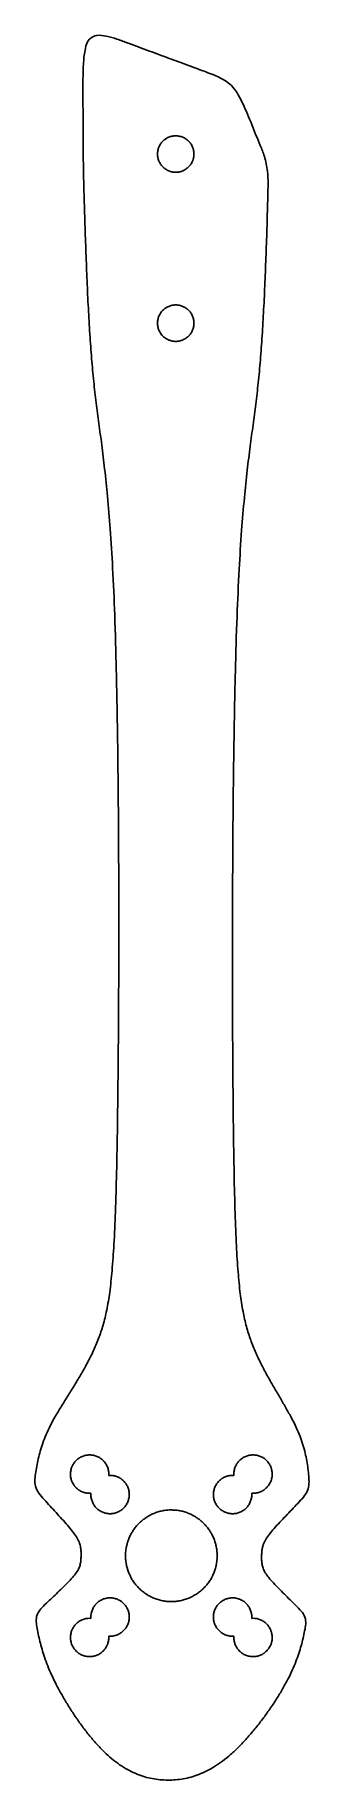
# Model space of a CAD drawing. Header units: millimetres. Extents: x -7.1 to 7.1, y -45.3 to 45.3.
import ezdxf

# ---------------------------------------------------------------- set-up
doc = ezdxf.new("R2010")
doc.units = ezdxf.units.MM
doc.layers.get('0').update_dxf_attribs({"linetype": 'CONTINUOUS'})

msp = doc.modelspace()

# ---------------------------------------------------------------- linework, layer by layer
for points, knots in [([(-7.116, -29.781), (-7.116, -29.904), (-7.099, -30.029), (-7.057, -30.144), (-7.011, -30.271), (-6.934, -30.385), (-6.85, -30.492), (-6.758, -30.61), (-6.658, -30.72), (-6.557, -30.83), (-6.455, -30.942), (-6.353, -31.055), (-6.25, -31.167), (-6.148, -31.279), (-6.045, -31.391), (-5.943, -31.504), (-5.841, -31.615), (-5.74, -31.727), (-5.639, -31.839), (-5.542, -31.947), (-5.447, -32.055), (-5.354, -32.166), (-5.269, -32.267), (-5.186, -32.37), (-5.107, -32.475), (-5.039, -32.566), (-4.974, -32.66), (-4.918, -32.758), (-4.872, -32.838), (-4.832, -32.922), (-4.801, -33.009), (-4.775, -33.081), (-4.756, -33.156), (-4.743, -33.232), (-4.731, -33.301), (-4.725, -33.37), (-4.722, -33.439), (-4.72, -33.505), (-4.72, -33.571), (-4.721, -33.636), (-4.722, -33.702), (-4.722, -33.768), (-4.726, -33.834), (-4.729, -33.902), (-4.736, -33.97), (-4.749, -34.036), (-4.762, -34.109), (-4.782, -34.181), (-4.808, -34.25), (-4.839, -34.33), (-4.878, -34.407), (-4.924, -34.481), (-4.979, -34.569), (-5.042, -34.652), (-5.109, -34.732), (-5.186, -34.824), (-5.267, -34.913), (-5.35, -35), (-5.441, -35.095), (-5.534, -35.187), (-5.628, -35.279), (-5.726, -35.374), (-5.825, -35.469), (-5.924, -35.563), (-6.024, -35.658), (-6.123, -35.753), (-6.223, -35.848), (-6.323, -35.943), (-6.423, -36.039), (-6.522, -36.134), (-6.62, -36.227), (-6.717, -36.319), (-6.807, -36.422), (-6.887, -36.515), (-6.961, -36.617), (-7.003, -36.731), (-7.042, -36.839), (-7.052, -36.958), (-7.047, -37.075), (-7.042, -37.199), (-7.02, -37.321), (-6.998, -37.443), (-6.974, -37.569), (-6.949, -37.696), (-6.923, -37.822), (-6.895, -37.953), (-6.864, -38.083), (-6.831, -38.213), (-6.796, -38.349), (-6.759, -38.485), (-6.718, -38.62), (-6.675, -38.763), (-6.628, -38.905), (-6.578, -39.046), (-6.524, -39.198), (-6.466, -39.348), (-6.405, -39.497), (-6.338, -39.658), (-6.268, -39.817), (-6.193, -39.975), (-6.113, -40.146), (-6.028, -40.315), (-5.941, -40.482), (-5.847, -40.66), (-5.75, -40.835), (-5.65, -41.009), (-5.545, -41.19), (-5.437, -41.369), (-5.326, -41.545), (-5.213, -41.725), (-5.096, -41.903), (-4.976, -42.078), (-4.856, -42.254), (-4.732, -42.426), (-4.604, -42.597), (-4.479, -42.764), (-4.35, -42.928), (-4.217, -43.089), (-4.089, -43.244), (-3.957, -43.396), (-3.82, -43.544), (-3.69, -43.683), (-3.556, -43.819), (-3.417, -43.949), (-3.288, -44.07), (-3.154, -44.186), (-3.015, -44.296), (-2.886, -44.399), (-2.752, -44.496), (-2.614, -44.586), (-2.484, -44.671), (-2.35, -44.75), (-2.213, -44.823), (-2.083, -44.891), (-1.949, -44.953), (-1.813, -45.008), (-1.682, -45.061), (-1.548, -45.108), (-1.413, -45.147), (-1.281, -45.186), (-1.148, -45.218), (-1.013, -45.243), (-0.881, -45.268), (-0.747, -45.286), (-0.613, -45.299), (-0.48, -45.311), (-0.347, -45.317), (-0.213, -45.318), (-0.079, -45.318), (0.054, -45.313), (0.188, -45.303), (0.322, -45.292), (0.456, -45.275), (0.589, -45.251), (0.725, -45.227), (0.859, -45.197), (0.992, -45.16), (1.129, -45.122), (1.264, -45.077), (1.397, -45.026), (1.536, -44.972), (1.672, -44.911), (1.805, -44.845), (1.945, -44.774), (2.082, -44.697), (2.215, -44.614), (2.358, -44.526), (2.496, -44.431), (2.63, -44.33), (2.774, -44.223), (2.914, -44.109), (3.049, -43.99), (3.194, -43.862), (3.335, -43.729), (3.472, -43.592), (3.616, -43.447), (3.756, -43.298), (3.893, -43.146), (4.034, -42.988), (4.172, -42.827), (4.306, -42.662), (4.442, -42.495), (4.575, -42.325), (4.704, -42.153), (4.833, -41.981), (4.959, -41.806), (5.081, -41.629), (5.201, -41.455), (5.318, -41.279), (5.431, -41.101), (5.539, -40.93), (5.644, -40.757), (5.746, -40.581), (5.841, -40.416), (5.933, -40.25), (6.02, -40.081), (6.101, -39.925), (6.177, -39.768), (6.249, -39.608), (6.316, -39.461), (6.379, -39.313), (6.437, -39.162), (6.492, -39.023), (6.542, -38.882), (6.589, -38.74), (6.634, -38.606), (6.675, -38.471), (6.712, -38.336), (6.748, -38.207), (6.781, -38.077), (6.811, -37.947), (6.841, -37.822), (6.867, -37.696), (6.893, -37.57), (6.917, -37.449), (6.941, -37.328), (6.948, -37.204), (6.954, -37.087), (6.945, -36.967), (6.908, -36.858), (6.867, -36.743), (6.794, -36.639), (6.715, -36.543), (6.626, -36.438), (6.529, -36.342), (6.432, -36.246), (6.333, -36.148), (6.234, -36.05), (6.135, -35.952), (6.036, -35.854), (5.937, -35.756), (5.838, -35.657), (5.74, -35.56), (5.642, -35.463), (5.545, -35.364), (5.451, -35.27), (5.359, -35.174), (5.269, -35.077), (5.187, -34.987), (5.106, -34.896), (5.03, -34.801), (4.964, -34.719), (4.902, -34.635), (4.848, -34.545), (4.803, -34.47), (4.764, -34.392), (4.735, -34.311), (4.709, -34.241), (4.691, -34.168), (4.679, -34.095), (4.667, -34.028), (4.661, -33.96), (4.659, -33.892), (4.656, -33.826), (4.657, -33.76), (4.658, -33.694), (4.658, -33.629), (4.659, -33.563), (4.662, -33.497), (4.666, -33.428), (4.673, -33.359), (4.686, -33.291), (4.7, -33.216), (4.721, -33.141), (4.748, -33.069), (4.78, -32.984), (4.821, -32.901), (4.868, -32.823), (4.925, -32.726), (4.991, -32.634), (5.06, -32.545), (5.141, -32.442), (5.225, -32.342), (5.311, -32.243), (5.406, -32.136), (5.502, -32.03), (5.6, -31.925), (5.702, -31.816), (5.805, -31.707), (5.908, -31.599), (6.011, -31.49), (6.115, -31.381), (6.219, -31.271), (6.322, -31.162), (6.426, -31.053), (6.53, -30.944), (6.631, -30.837), (6.733, -30.73), (6.827, -30.614), (6.913, -30.509), (6.992, -30.397), (7.042, -30.272), (7.089, -30.157), (7.11, -30.031), (7.116, -29.906), (7.123, -29.778), (7.113, -29.652), (7.102, -29.525), (7.091, -29.395), (7.078, -29.265), (7.062, -29.136), (7.046, -29.002), (7.026, -28.87), (7.003, -28.738), (6.98, -28.6), (6.952, -28.464), (6.92, -28.328), (6.886, -28.186), (6.848, -28.045), (6.806, -27.905), (6.76, -27.756), (6.71, -27.609), (6.654, -27.464), (6.594, -27.308), (6.529, -27.154), (6.459, -27.003), (6.383, -26.839), (6.302, -26.678), (6.218, -26.519), (6.127, -26.349), (6.033, -26.18), (5.938, -26.013), (5.836, -25.835), (5.733, -25.659), (5.63, -25.482), (5.522, -25.298), (5.414, -25.114), (5.306, -24.929), (5.195, -24.737), (5.085, -24.545), (4.978, -24.351), (4.867, -24.152), (4.76, -23.951), (4.657, -23.748), (4.552, -23.54), (4.451, -23.33), (4.357, -23.117), (4.262, -22.9), (4.173, -22.681), (4.092, -22.458), (4.009, -22.228), (3.936, -21.995), (3.872, -21.76), (3.801, -21.501), (3.743, -21.239), (3.693, -20.976), (3.635, -20.67), (3.589, -20.361), (3.55, -20.052), (3.503, -19.68), (3.467, -19.306), (3.437, -18.932), (3.4, -18.476), (3.372, -18.019), (3.349, -17.562), (3.32, -17.003), (3.298, -16.444), (3.281, -15.885), (3.259, -15.205), (3.243, -14.525), (3.229, -13.844), (3.213, -13.024), (3.201, -12.204), (3.191, -11.384), (3.179, -10.415), (3.17, -9.446), (3.163, -8.477), (3.155, -7.389), (3.15, -6.301), (3.147, -5.213), (3.143, -4.046), (3.142, -2.879), (3.143, -1.713), (3.144, -0.507), (3.148, 0.699), (3.154, 1.905), (3.16, 3.11), (3.169, 4.315), (3.181, 5.519), (3.193, 6.683), (3.208, 7.847), (3.227, 9.011), (3.245, 10.095), (3.266, 11.178), (3.293, 12.261), (3.317, 13.223), (3.345, 14.186), (3.381, 15.148), (3.411, 15.961), (3.447, 16.774), (3.492, 17.586), (3.528, 18.262), (3.571, 18.939), (3.62, 19.614), (3.662, 20.179), (3.709, 20.743), (3.762, 21.306), (3.808, 21.783), (3.857, 22.259), (3.912, 22.735), (3.96, 23.147), (4.011, 23.56), (4.064, 23.972), (4.113, 24.345), (4.163, 24.718), (4.213, 25.091), (4.262, 25.449), (4.309, 25.807), (4.354, 26.165), (4.4, 26.531), (4.443, 26.898), (4.482, 27.266), (4.523, 27.661), (4.559, 28.057), (4.591, 28.453), (4.626, 28.877), (4.657, 29.302), (4.685, 29.727), (4.714, 30.177), (4.74, 30.626), (4.763, 31.076), (4.788, 31.547), (4.81, 32.017), (4.831, 32.488), (4.851, 32.975), (4.87, 33.463), (4.888, 33.95), (4.907, 34.45), (4.924, 34.95), (4.939, 35.449), (4.953, 35.95), (4.964, 36.451), (4.979, 36.953), (4.992, 37.39), (5.009, 37.828), (4.962, 38.262), (4.933, 38.524), (4.881, 38.784), (4.801, 39.035), (4.74, 39.227), (4.663, 39.414), (4.586, 39.6), (4.512, 39.782), (4.439, 39.964), (4.365, 40.145), (4.292, 40.327), (4.218, 40.509), (4.144, 40.69), (4.071, 40.871), (3.997, 41.052), (3.922, 41.232), (3.848, 41.408), (3.772, 41.582), (3.691, 41.754), (3.615, 41.917), (3.534, 42.078), (3.443, 42.234), (3.36, 42.375), (3.269, 42.511), (3.16, 42.633), (3.063, 42.742), (2.951, 42.839), (2.831, 42.923), (2.716, 43.004), (2.592, 43.072), (2.465, 43.134), (2.337, 43.196), (2.207, 43.251), (2.075, 43.304), (1.939, 43.358), (1.803, 43.408), (1.666, 43.458), (1.525, 43.51), (1.384, 43.562), (1.243, 43.614), (1.097, 43.669), (0.95, 43.723), (0.804, 43.777), (0.651, 43.833), (0.498, 43.89), (0.346, 43.946), (0.185, 44.006), (0.025, 44.065), (-0.136, 44.124), (-0.304, 44.187), (-0.473, 44.249), (-0.641, 44.312), (-0.818, 44.377), (-0.994, 44.442), (-1.17, 44.508), (-1.353, 44.575), (-1.536, 44.643), (-1.718, 44.711), (-1.906, 44.781), (-2.094, 44.85), (-2.283, 44.92), (-2.473, 44.991), (-2.663, 45.062), (-2.855, 45.126), (-3.036, 45.185), (-3.22, 45.238), (-3.408, 45.28), (-3.571, 45.317), (-3.738, 45.345), (-3.904, 45.318), (-4.044, 45.294), (-4.184, 45.23), (-4.281, 45.13), (-4.405, 45.003), (-4.458, 44.819), (-4.497, 44.638), (-4.549, 44.395), (-4.574, 44.159), (-4.591, 43.92), (-4.61, 43.644), (-4.617, 43.363), (-4.621, 43.083), (-4.624, 42.785), (-4.623, 42.488), (-4.622, 42.191), (-4.621, 41.891), (-4.619, 41.591), (-4.618, 41.29), (-4.617, 40.99), (-4.616, 40.69), (-4.614, 40.39), (-4.613, 40.085), (-4.612, 39.78), (-4.61, 39.475), (-4.607, 39.126), (-4.603, 38.777), (-4.597, 38.428), (-4.589, 37.964), (-4.576, 37.501), (-4.563, 37.037), (-4.548, 36.533), (-4.533, 36.029), (-4.518, 35.525), (-4.502, 35.025), (-4.485, 34.525), (-4.467, 34.025), (-4.449, 33.537), (-4.43, 33.049), (-4.409, 32.562), (-4.389, 32.091), (-4.367, 31.62), (-4.342, 31.149), (-4.319, 30.699), (-4.293, 30.249), (-4.264, 29.799), (-4.236, 29.374), (-4.205, 28.949), (-4.171, 28.524), (-4.138, 28.128), (-4.103, 27.732), (-4.061, 27.336), (-4.023, 26.969), (-3.98, 26.602), (-3.935, 26.235), (-3.89, 25.876), (-3.842, 25.518), (-3.794, 25.16), (-3.744, 24.787), (-3.694, 24.414), (-3.646, 24.041), (-3.593, 23.628), (-3.542, 23.216), (-3.495, 22.803), (-3.441, 22.327), (-3.391, 21.851), (-3.347, 21.374), (-3.294, 20.81), (-3.248, 20.246), (-3.207, 19.682), (-3.158, 19.006), (-3.116, 18.33), (-3.081, 17.653), (-3.037, 16.841), (-3.003, 16.028), (-2.973, 15.215), (-2.939, 14.253), (-2.912, 13.291), (-2.889, 12.328), (-2.864, 11.245), (-2.844, 10.162), (-2.828, 9.078), (-2.811, 7.915), (-2.798, 6.751), (-2.787, 5.587), (-2.777, 4.382), (-2.77, 3.177), (-2.766, 1.973), (-2.762, 0.767), (-2.76, -0.439), (-2.761, -1.644), (-2.762, -2.811), (-2.766, -3.978), (-2.772, -5.144), (-2.777, -6.232), (-2.785, -7.32), (-2.796, -8.408), (-2.805, -9.377), (-2.816, -10.346), (-2.831, -11.315), (-2.843, -12.135), (-2.858, -12.955), (-2.877, -13.775), (-2.893, -14.455), (-2.911, -15.135), (-2.936, -15.815), (-2.957, -16.374), (-2.981, -16.933), (-3.013, -17.491), (-3.039, -17.948), (-3.07, -18.405), (-3.111, -18.861), (-3.144, -19.235), (-3.183, -19.608), (-3.234, -19.98), (-3.276, -20.289), (-3.325, -20.598), (-3.387, -20.904), (-3.441, -21.167), (-3.504, -21.429), (-3.578, -21.687), (-3.647, -21.922), (-3.725, -22.155), (-3.813, -22.384), (-3.898, -22.607), (-3.992, -22.827), (-4.093, -23.043), (-4.192, -23.255), (-4.298, -23.465), (-4.408, -23.672), (-4.517, -23.875), (-4.63, -24.076), (-4.746, -24.274), (-4.859, -24.468), (-4.976, -24.66), (-5.093, -24.851), (-5.206, -25.035), (-5.321, -25.219), (-5.435, -25.403), (-5.545, -25.578), (-5.654, -25.754), (-5.762, -25.931), (-5.864, -26.097), (-5.964, -26.265), (-6.061, -26.435), (-6.152, -26.593), (-6.24, -26.752), (-6.323, -26.915), (-6.399, -27.065), (-6.471, -27.217), (-6.537, -27.372), (-6.599, -27.515), (-6.656, -27.661), (-6.708, -27.808), (-6.757, -27.946), (-6.802, -28.086), (-6.842, -28.226), (-6.88, -28.36), (-6.915, -28.495), (-6.945, -28.63), (-6.975, -28.76), (-7.001, -28.891), (-7.024, -29.022), (-7.046, -29.149), (-7.065, -29.277), (-7.083, -29.405), (-7.101, -29.53), (-7.117, -29.654), (-7.116, -29.781)], [0, 0, 0, 0, 0.036831, 0.036831, 0.036831, 0.077273, 0.077273, 0.077273, 0.122032, 0.122032, 0.122032, 0.167615, 0.167615, 0.167615, 0.213198, 0.213198, 0.213198, 0.258464, 0.258464, 0.258464, 0.301839, 0.301839, 0.301839, 0.341452, 0.341452, 0.341452, 0.375473, 0.375473, 0.375473, 0.403078, 0.403078, 0.403078, 0.42619, 0.42619, 0.42619, 0.446926, 0.446926, 0.446926, 0.466707, 0.466707, 0.466707, 0.48644, 0.48644, 0.48644, 0.506838, 0.506838, 0.506838, 0.529011, 0.529011, 0.529011, 0.554793, 0.554793, 0.554793, 0.585999, 0.585999, 0.585999, 0.622064, 0.622064, 0.622064, 0.66144, 0.66144, 0.66144, 0.702492, 0.702492, 0.702492, 0.743824, 0.743824, 0.743824, 0.785156, 0.785156, 0.785156, 0.825686, 0.825686, 0.825686, 0.862262, 0.862262, 0.862262, 0.896925, 0.896925, 0.896925, 0.934049, 0.934049, 0.934049, 0.972699, 0.972699, 0.972699, 1.012853, 1.012853, 1.012853, 1.055082, 1.055082, 1.055082, 1.099997, 1.099997, 1.099997, 1.148247, 1.148247, 1.148247, 1.200515, 1.200515, 1.200515, 1.257193, 1.257193, 1.257193, 1.317418, 1.317418, 1.317418, 1.38001, 1.38001, 1.38001, 1.443782, 1.443782, 1.443782, 1.507563, 1.507563, 1.507563, 1.570205, 1.570205, 1.570205, 1.630601, 1.630601, 1.630601, 1.687711, 1.687711, 1.687711, 1.740847, 1.740847, 1.740847, 1.790365, 1.790365, 1.790365, 1.836884, 1.836884, 1.836884, 1.88102, 1.88102, 1.88102, 1.923367, 1.923367, 1.923367, 1.964481, 1.964481, 1.964481, 2.004856, 2.004856, 2.004856, 2.044911, 2.044911, 2.044911, 2.084991, 2.084991, 2.084991, 2.125463, 2.125463, 2.125463, 2.166776, 2.166776, 2.166776, 2.209445, 2.209445, 2.209445, 2.254037, 2.254037, 2.254037, 2.30115, 2.30115, 2.30115, 2.351393, 2.351393, 2.351393, 2.405369, 2.405369, 2.405369, 2.46341, 2.46341, 2.46341, 2.524771, 2.524771, 2.524771, 2.588364, 2.588364, 2.588364, 2.653042, 2.653042, 2.653042, 2.717623, 2.717623, 2.717623, 2.780908, 2.780908, 2.780908, 2.841688, 2.841688, 2.841688, 2.898766, 2.898766, 2.898766, 2.95128, 2.95128, 2.95128, 2.999653, 2.999653, 2.999653, 3.0446, 3.0446, 3.0446, 3.086806, 3.086806, 3.086806, 3.126906, 3.126906, 3.126906, 3.165484, 3.165484, 3.165484, 3.202554, 3.202554, 3.202554, 3.237313, 3.237313, 3.237313, 3.274242, 3.274242, 3.274242, 3.315235, 3.315235, 3.315235, 3.357044, 3.357044, 3.357044, 3.398853, 3.398853, 3.398853, 3.440377, 3.440377, 3.440377, 3.480198, 3.480198, 3.480198, 3.516654, 3.516654, 3.516654, 3.54816, 3.54816, 3.54816, 3.574127, 3.574127, 3.574127, 3.596391, 3.596391, 3.596391, 3.616819, 3.616819, 3.616819, 3.636557, 3.636557, 3.636557, 3.656333, 3.656333, 3.656333, 3.67704, 3.67704, 3.67704, 3.700065, 3.700065, 3.700065, 3.727498, 3.727498, 3.727498, 3.761247, 3.761247, 3.761247, 3.800509, 3.800509, 3.800509, 3.843484, 3.843484, 3.843484, 3.888328, 3.888328, 3.888328, 3.933485, 3.933485, 3.933485, 3.978642, 3.978642, 3.978642, 4.023041, 4.023041, 4.023041, 4.063513, 4.063513, 4.063513, 4.100802, 4.100802, 4.100802, 4.138966, 4.138966, 4.138966, 4.178098, 4.178098, 4.178098, 4.218314, 4.218314, 4.218314, 4.260091, 4.260091, 4.260091, 4.303976, 4.303976, 4.303976, 4.350598, 4.350598, 4.350598, 4.400647, 4.400647, 4.400647, 4.454694, 4.454694, 4.454694, 4.512584, 4.512584, 4.512584, 4.573864, 4.573864, 4.573864, 4.638007, 4.638007, 4.638007, 4.704485, 4.704485, 4.704485, 4.772812, 4.772812, 4.772812, 4.842608, 4.842608, 4.842608, 4.913649, 4.913649, 4.913649, 4.986884, 4.986884, 4.986884, 5.067265, 5.067265, 5.067265, 5.160772, 5.160772, 5.160772, 5.273293, 5.273293, 5.273293, 5.410606, 5.410606, 5.410606, 5.578465, 5.578465, 5.578465, 5.78259, 5.78259, 5.78259, 6.028659, 6.028659, 6.028659, 6.3194, 6.3194, 6.3194, 6.645778, 6.645778, 6.645778, 6.995823, 6.995823, 6.995823, 7.357561, 7.357561, 7.357561, 7.719026, 7.719026, 7.719026, 8.068249, 8.068249, 8.068249, 8.393271, 8.393271, 8.393271, 8.682147, 8.682147, 8.682147, 8.926157, 8.926157, 8.926157, 9.129408, 9.129408, 9.129408, 9.299203, 9.299203, 9.299203, 9.442817, 9.442817, 9.442817, 9.567485, 9.567485, 9.567485, 9.680392, 9.680392, 9.680392, 9.788683, 9.788683, 9.788683, 9.899515, 9.899515, 9.899515, 10.0187, 10.0187, 10.0187, 10.146471, 10.146471, 10.146471, 10.281634, 10.281634, 10.281634, 10.422978, 10.422978, 10.422978, 10.569276, 10.569276, 10.569276, 10.719297, 10.719297, 10.719297, 10.869716, 10.869716, 10.869716, 11.000635, 11.000635, 11.000635, 11.079559, 11.079559, 11.079559, 11.140092, 11.140092, 11.140092, 11.198899, 11.198899, 11.198899, 11.257705, 11.257705, 11.257705, 11.316264, 11.316264, 11.316264, 11.373354, 11.373354, 11.373354, 11.427375, 11.427375, 11.427375, 11.476248, 11.476248, 11.476248, 11.520105, 11.520105, 11.520105, 11.562342, 11.562342, 11.562342, 11.604954, 11.604954, 11.604954, 11.64863, 11.64863, 11.64863, 11.693705, 11.693705, 11.693705, 11.74051, 11.74051, 11.74051, 11.789392, 11.789392, 11.789392, 11.840697, 11.840697, 11.840697, 11.894656, 11.894656, 11.894656, 11.951037, 11.951037, 11.951037, 12.009495, 12.009495, 12.009495, 12.069684, 12.069684, 12.069684, 12.130491, 12.130491, 12.130491, 12.187909, 12.187909, 12.187909, 12.237615, 12.237615, 12.237615, 12.279783, 12.279783, 12.279783, 12.333467, 12.333467, 12.333467, 12.405891, 12.405891, 12.405891, 12.489683, 12.489683, 12.489683, 12.578858, 12.578858, 12.578858, 12.66894, 12.66894, 12.66894, 12.759022, 12.759022, 12.759022, 12.850435, 12.850435, 12.850435, 12.955169, 12.955169, 12.955169, 13.094344, 13.094344, 13.094344, 13.245606, 13.245606, 13.245606, 13.395717, 13.395717, 13.395717, 13.542103, 13.542103, 13.542103, 13.683531, 13.683531, 13.683531, 13.818776, 13.818776, 13.818776, 13.946625, 13.946625, 13.946625, 14.065883, 14.065883, 14.065883, 14.176781, 14.176781, 14.176781, 14.28513, 14.28513, 14.28513, 14.398084, 14.398084, 14.398084, 14.52279, 14.52279, 14.52279, 14.66643, 14.66643, 14.66643, 14.836241, 14.836241, 14.836241, 15.039499, 15.039499, 15.039499, 15.283505, 15.283505, 15.283505, 15.572367, 15.572367, 15.572367, 15.897368, 15.897368, 15.897368, 16.246562, 16.246562, 16.246562, 16.607992, 16.607992, 16.607992, 16.969693, 16.969693, 16.969693, 17.319696, 17.319696, 17.319696, 17.646034, 17.646034, 17.646034, 17.936736, 17.936736, 17.936736, 18.182773, 18.182773, 18.182773, 18.386872, 18.386872, 18.386872, 18.554719, 18.554719, 18.554719, 18.692044, 18.692044, 18.692044, 18.804617, 18.804617, 18.804617, 18.898242, 18.898242, 18.898242, 18.978842, 18.978842, 18.978842, 19.05243, 19.05243, 19.05243, 19.123972, 19.123972, 19.123972, 19.194397, 19.194397, 19.194397, 19.263453, 19.263453, 19.263453, 19.330723, 19.330723, 19.330723, 19.39568, 19.39568, 19.39568, 19.457752, 19.457752, 19.457752, 19.516371, 19.516371, 19.516371, 19.571027, 19.571027, 19.571027, 19.621505, 19.621505, 19.621505, 19.668368, 19.668368, 19.668368, 19.712311, 19.712311, 19.712311, 19.753979, 19.753979, 19.753979, 19.793945, 19.793945, 19.793945, 19.832711, 19.832711, 19.832711, 19.870421, 19.870421, 19.870421, 19.870421]), ([(-0.749, 39.157), (-0.749, 39.188), (-0.748, 39.219), (-0.745, 39.249), (-0.742, 39.28), (-0.737, 39.311), (-0.731, 39.341), (-0.725, 39.372), (-0.717, 39.402), (-0.708, 39.431), (-0.699, 39.461), (-0.689, 39.49), (-0.677, 39.519), (-0.665, 39.547), (-0.652, 39.575), (-0.637, 39.603), (-0.623, 39.63), (-0.607, 39.657), (-0.59, 39.682), (-0.573, 39.708), (-0.554, 39.733), (-0.534, 39.757), (-0.515, 39.781), (-0.494, 39.804), (-0.472, 39.826), (-0.45, 39.848), (-0.427, 39.869), (-0.403, 39.888), (-0.386, 39.902), (-0.367, 39.915), (-0.349, 39.928), (-0.342, 39.933), (-0.335, 39.939), (-0.329, 39.944), (-0.303, 39.962), (-0.276, 39.977), (-0.249, 39.991), (-0.221, 40.006), (-0.193, 40.019), (-0.165, 40.031), (-0.136, 40.043), (-0.107, 40.054), (-0.078, 40.062), (-0.064, 40.066), (-0.051, 40.069), (-0.037, 40.072), (-0.021, 40.077), (-0.004, 40.081), (0.013, 40.085), (0.043, 40.092), (0.074, 40.096), (0.104, 40.098), (0.135, 40.101), (0.166, 40.103), (0.197, 40.103), (0.228, 40.103), (0.259, 40.102), (0.29, 40.098), (0.321, 40.095), (0.351, 40.091), (0.382, 40.085), (0.412, 40.079), (0.442, 40.071), (0.472, 40.062), (0.502, 40.053), (0.531, 40.043), (0.559, 40.031), (0.588, 40.019), (0.616, 40.006), (0.643, 39.991), (0.671, 39.977), (0.697, 39.961), (0.723, 39.944), (0.749, 39.926), (0.773, 39.908), (0.798, 39.888), (0.822, 39.869), (0.845, 39.849), (0.866, 39.826), (0.869, 39.823), (0.872, 39.819), (0.875, 39.816), (0.893, 39.796), (0.912, 39.777), (0.929, 39.757), (0.949, 39.733), (0.967, 39.708), (0.984, 39.682), (1.001, 39.657), (1.017, 39.63), (1.032, 39.603), (1.046, 39.575), (1.06, 39.547), (1.072, 39.519), (1.083, 39.49), (1.094, 39.461), (1.103, 39.431), (1.112, 39.402), (1.119, 39.372), (1.125, 39.341), (1.131, 39.311), (1.136, 39.28), (1.139, 39.249), (1.142, 39.219), (1.144, 39.188), (1.144, 39.157), (1.144, 39.126), (1.142, 39.095), (1.139, 39.064), (1.136, 39.033), (1.131, 39.002), (1.125, 38.972), (1.12, 38.942), (1.113, 38.911), (1.103, 38.882), (1.097, 38.865), (1.091, 38.848), (1.085, 38.831), (1.08, 38.819), (1.076, 38.806), (1.072, 38.794), (1.061, 38.766), (1.047, 38.738), (1.032, 38.71), (1.017, 38.683), (1.001, 38.657), (0.984, 38.631), (0.967, 38.605), (0.948, 38.58), (0.929, 38.556), (0.909, 38.532), (0.888, 38.509), (0.866, 38.487), (0.844, 38.466), (0.822, 38.445), (0.798, 38.425), (0.774, 38.405), (0.749, 38.387), (0.723, 38.37), (0.697, 38.353), (0.671, 38.337), (0.643, 38.322), (0.616, 38.307), (0.588, 38.294), (0.559, 38.282), (0.531, 38.27), (0.502, 38.26), (0.472, 38.251), (0.442, 38.242), (0.412, 38.234), (0.382, 38.228), (0.351, 38.222), (0.321, 38.218), (0.29, 38.215), (0.259, 38.212), (0.228, 38.21), (0.197, 38.21), (0.166, 38.21), (0.135, 38.211), (0.104, 38.215), (0.096, 38.216), (0.087, 38.217), (0.079, 38.219), (0.057, 38.222), (0.035, 38.224), (0.013, 38.228), (-0.018, 38.234), (-0.048, 38.242), (-0.078, 38.251), (-0.107, 38.26), (-0.136, 38.27), (-0.165, 38.282), (-0.194, 38.294), (-0.222, 38.307), (-0.249, 38.322), (-0.276, 38.337), (-0.303, 38.353), (-0.329, 38.37), (-0.354, 38.387), (-0.379, 38.405), (-0.403, 38.425), (-0.427, 38.445), (-0.45, 38.466), (-0.472, 38.487), (-0.494, 38.509), (-0.515, 38.532), (-0.534, 38.556), (-0.554, 38.58), (-0.572, 38.605), (-0.59, 38.631), (-0.607, 38.657), (-0.623, 38.683), (-0.637, 38.71), (-0.652, 38.738), (-0.665, 38.766), (-0.677, 38.794), (-0.689, 38.823), (-0.7, 38.852), (-0.708, 38.882), (-0.713, 38.897), (-0.716, 38.913), (-0.72, 38.929), (-0.724, 38.943), (-0.728, 38.958), (-0.731, 38.972), (-0.738, 39.002), (-0.742, 39.033), (-0.745, 39.064), (-0.747, 39.095), (-0.749, 39.126), (-0.749, 39.157)], [0, 0, 0, 0, 0.0092885, 0.0092885, 0.0092885, 0.0185763, 0.0185763, 0.0185763, 0.0278634, 0.0278634, 0.0278634, 0.0371497, 0.0371497, 0.0371497, 0.0464399, 0.0464399, 0.0464399, 0.0557267, 0.0557267, 0.0557267, 0.0650127, 0.0650127, 0.0650127, 0.0743015, 0.0743015, 0.0743015, 0.0835881, 0.0835881, 0.0835881, 0.0903525, 0.0903525, 0.0903525, 0.0928756, 0.0928756, 0.0928756, 0.1021635, 0.1021635, 0.1021635, 0.1114504, 0.1114504, 0.1114504, 0.1207387, 0.1207387, 0.1207387, 0.1249056, 0.1249056, 0.1249056, 0.1300269, 0.1300269, 0.1300269, 0.1393132, 0.1393132, 0.1393132, 0.1486017, 0.1486017, 0.1486017, 0.1578889, 0.1578889, 0.1578889, 0.1671761, 0.1671761, 0.1671761, 0.1764634, 0.1764634, 0.1764634, 0.1857517, 0.1857517, 0.1857517, 0.1950393, 0.1950393, 0.1950393, 0.2043271, 0.2043271, 0.2043271, 0.2136141, 0.2136141, 0.2136141, 0.2229013, 0.2229013, 0.2229013, 0.2242491, 0.2242491, 0.2242491, 0.2321898, 0.2321898, 0.2321898, 0.2414765, 0.2414765, 0.2414765, 0.2507629, 0.2507629, 0.2507629, 0.2600529, 0.2600529, 0.2600529, 0.269339, 0.269339, 0.269339, 0.2786263, 0.2786263, 0.2786263, 0.2879141, 0.2879141, 0.2879141, 0.2972026, 0.2972026, 0.2972026, 0.3064912, 0.3064912, 0.3064912, 0.3157774, 0.3157774, 0.3157774, 0.3250648, 0.3250648, 0.3250648, 0.3304832, 0.3304832, 0.3304832, 0.3343524, 0.3343524, 0.3343524, 0.3436394, 0.3436394, 0.3436394, 0.3529274, 0.3529274, 0.3529274, 0.3622164, 0.3622164, 0.3622164, 0.3715013, 0.3715013, 0.3715013, 0.3807896, 0.3807896, 0.3807896, 0.3900757, 0.3900757, 0.3900757, 0.399364, 0.399364, 0.399364, 0.4086525, 0.4086525, 0.4086525, 0.4179398, 0.4179398, 0.4179398, 0.4272271, 0.4272271, 0.4272271, 0.4365146, 0.4365146, 0.4365146, 0.4458018, 0.4458018, 0.4458018, 0.4550892, 0.4550892, 0.4550892, 0.4576761, 0.4576761, 0.4576761, 0.4643764, 0.4643764, 0.4643764, 0.4736642, 0.4736642, 0.4736642, 0.4829511, 0.4829511, 0.4829511, 0.4922386, 0.4922386, 0.4922386, 0.5015271, 0.5015271, 0.5015271, 0.5108141, 0.5108141, 0.5108141, 0.5201018, 0.5201018, 0.5201018, 0.5293875, 0.5293875, 0.5293875, 0.5386762, 0.5386762, 0.5386762, 0.5479639, 0.5479639, 0.5479639, 0.5572522, 0.5572522, 0.5572522, 0.5665387, 0.5665387, 0.5665387, 0.5713892, 0.5713892, 0.5713892, 0.5758258, 0.5758258, 0.5758258, 0.5851136, 0.5851136, 0.5851136, 0.5944007, 0.5944007, 0.5944007, 0.5944007]), ([(-0.749, 30.37), (-0.749, 30.401), (-0.748, 30.432), (-0.745, 30.463), (-0.742, 30.493), (-0.737, 30.524), (-0.731, 30.554), (-0.725, 30.585), (-0.717, 30.615), (-0.708, 30.645), (-0.699, 30.674), (-0.689, 30.703), (-0.677, 30.732), (-0.665, 30.761), (-0.652, 30.789), (-0.637, 30.816), (-0.623, 30.843), (-0.607, 30.87), (-0.59, 30.896), (-0.572, 30.921), (-0.554, 30.946), (-0.534, 30.97), (-0.515, 30.994), (-0.494, 31.018), (-0.472, 31.039), (-0.455, 31.056), (-0.437, 31.071), (-0.419, 31.087), (-0.414, 31.092), (-0.409, 31.097), (-0.403, 31.101), (-0.38, 31.122), (-0.355, 31.14), (-0.329, 31.157), (-0.303, 31.174), (-0.276, 31.19), (-0.249, 31.204), (-0.222, 31.219), (-0.194, 31.232), (-0.165, 31.244), (-0.136, 31.256), (-0.107, 31.266), (-0.078, 31.275), (-0.048, 31.285), (-0.018, 31.292), (0.013, 31.298), (0.043, 31.304), (0.074, 31.308), (0.104, 31.312), (0.135, 31.315), (0.166, 31.318), (0.197, 31.316), (0.228, 31.315), (0.259, 31.314), (0.29, 31.312), (0.321, 31.309), (0.351, 31.304), (0.382, 31.298), (0.412, 31.292), (0.442, 31.284), (0.472, 31.275), (0.502, 31.267), (0.531, 31.256), (0.559, 31.244), (0.588, 31.232), (0.616, 31.219), (0.643, 31.204), (0.671, 31.19), (0.697, 31.174), (0.723, 31.157), (0.749, 31.14), (0.774, 31.122), (0.798, 31.101), (0.807, 31.093), (0.815, 31.085), (0.824, 31.077), (0.838, 31.064), (0.853, 31.052), (0.866, 31.039), (0.889, 31.018), (0.909, 30.994), (0.929, 30.97), (0.948, 30.946), (0.967, 30.921), (0.984, 30.896), (1.001, 30.87), (1.017, 30.843), (1.032, 30.816), (1.046, 30.789), (1.06, 30.761), (1.072, 30.732), (1.083, 30.703), (1.094, 30.674), (1.103, 30.645), (1.112, 30.615), (1.119, 30.585), (1.125, 30.554), (1.131, 30.524), (1.136, 30.493), (1.139, 30.463), (1.142, 30.432), (1.144, 30.401), (1.144, 30.37), (1.144, 30.339), (1.142, 30.308), (1.139, 30.277), (1.136, 30.246), (1.131, 30.216), (1.125, 30.185), (1.119, 30.155), (1.112, 30.125), (1.103, 30.095), (1.094, 30.065), (1.083, 30.036), (1.072, 30.008), (1.06, 29.979), (1.046, 29.951), (1.032, 29.924), (1.017, 29.896), (1.001, 29.87), (0.984, 29.844), (0.967, 29.818), (0.949, 29.793), (0.929, 29.769), (0.923, 29.762), (0.916, 29.755), (0.91, 29.748), (0.895, 29.732), (0.881, 29.716), (0.866, 29.701), (0.845, 29.678), (0.822, 29.658), (0.798, 29.638), (0.774, 29.619), (0.749, 29.6), (0.723, 29.583), (0.697, 29.566), (0.671, 29.55), (0.643, 29.535), (0.616, 29.521), (0.588, 29.507), (0.559, 29.495), (0.531, 29.484), (0.502, 29.473), (0.472, 29.464), (0.442, 29.455), (0.412, 29.448), (0.382, 29.442), (0.351, 29.435), (0.321, 29.431), (0.29, 29.428), (0.263, 29.426), (0.236, 29.425), (0.209, 29.424), (0.205, 29.424), (0.201, 29.424), (0.197, 29.423), (0.166, 29.422), (0.135, 29.425), (0.104, 29.428), (0.074, 29.431), (0.043, 29.436), (0.013, 29.442), (-0.018, 29.448), (-0.048, 29.455), (-0.078, 29.464), (-0.107, 29.473), (-0.136, 29.484), (-0.165, 29.495), (-0.194, 29.507), (-0.222, 29.521), (-0.249, 29.535), (-0.276, 29.55), (-0.303, 29.566), (-0.329, 29.583), (-0.354, 29.6), (-0.379, 29.619), (-0.403, 29.638), (-0.427, 29.658), (-0.45, 29.678), (-0.472, 29.701), (-0.491, 29.72), (-0.508, 29.74), (-0.526, 29.76), (-0.529, 29.763), (-0.532, 29.766), (-0.534, 29.769), (-0.555, 29.793), (-0.573, 29.818), (-0.59, 29.844), (-0.607, 29.87), (-0.623, 29.896), (-0.637, 29.924), (-0.652, 29.951), (-0.665, 29.979), (-0.677, 30.008), (-0.689, 30.036), (-0.699, 30.065), (-0.708, 30.095), (-0.717, 30.125), (-0.725, 30.155), (-0.731, 30.185), (-0.737, 30.216), (-0.742, 30.246), (-0.745, 30.277), (-0.748, 30.308), (-0.749, 30.339), (-0.749, 30.37)], [0, 0, 0, 0, 0.0092885, 0.0092885, 0.0092885, 0.0185765, 0.0185765, 0.0185765, 0.027862, 0.027862, 0.027862, 0.0371513, 0.0371513, 0.0371513, 0.0464399, 0.0464399, 0.0464399, 0.0557254, 0.0557254, 0.0557254, 0.0650127, 0.0650127, 0.0650127, 0.0743016, 0.0743016, 0.0743016, 0.0814495, 0.0814495, 0.0814495, 0.083588, 0.083588, 0.083588, 0.0928757, 0.0928757, 0.0928757, 0.1021635, 0.1021635, 0.1021635, 0.1114504, 0.1114504, 0.1114504, 0.1207383, 0.1207383, 0.1207383, 0.1300264, 0.1300264, 0.1300264, 0.1393127, 0.1393127, 0.1393127, 0.1486011, 0.1486011, 0.1486011, 0.1578884, 0.1578884, 0.1578884, 0.1671758, 0.1671758, 0.1671758, 0.1764629, 0.1764629, 0.1764629, 0.1857508, 0.1857508, 0.1857508, 0.1950385, 0.1950385, 0.1950385, 0.204326, 0.204326, 0.204326, 0.2136132, 0.2136132, 0.2136132, 0.2172381, 0.2172381, 0.2172381, 0.2229002, 0.2229002, 0.2229002, 0.2321888, 0.2321888, 0.2321888, 0.2414768, 0.2414768, 0.2414768, 0.250762, 0.250762, 0.250762, 0.2600503, 0.2600503, 0.2600503, 0.2693394, 0.2693394, 0.2693394, 0.2786251, 0.2786251, 0.2786251, 0.2879132, 0.2879132, 0.2879132, 0.2972017, 0.2972017, 0.2972017, 0.3064903, 0.3064903, 0.3064903, 0.3157748, 0.3157748, 0.3157748, 0.3250636, 0.3250636, 0.3250636, 0.3343528, 0.3343528, 0.3343528, 0.3436369, 0.3436369, 0.3436369, 0.3529264, 0.3529264, 0.3529264, 0.362214, 0.362214, 0.362214, 0.365064, 0.365064, 0.365064, 0.3715013, 0.3715013, 0.3715013, 0.3807896, 0.3807896, 0.3807896, 0.3900757, 0.3900757, 0.3900757, 0.3993624, 0.3993624, 0.3993624, 0.4086514, 0.4086514, 0.4086514, 0.4179388, 0.4179388, 0.4179388, 0.4272263, 0.4272263, 0.4272263, 0.4365139, 0.4365139, 0.4365139, 0.4445834, 0.4445834, 0.4445834, 0.4458011, 0.4458011, 0.4458011, 0.4550886, 0.4550886, 0.4550886, 0.4643758, 0.4643758, 0.4643758, 0.4736639, 0.4736639, 0.4736639, 0.4829507, 0.4829507, 0.4829507, 0.4922389, 0.4922389, 0.4922389, 0.5015258, 0.5015258, 0.5015258, 0.5108129, 0.5108129, 0.5108129, 0.5201006, 0.5201006, 0.5201006, 0.5281038, 0.5281038, 0.5281038, 0.5293885, 0.5293885, 0.5293885, 0.5386759, 0.5386759, 0.5386759, 0.547965, 0.547965, 0.547965, 0.5572521, 0.5572521, 0.5572521, 0.5665386, 0.5665386, 0.5665386, 0.5758271, 0.5758271, 0.5758271, 0.5851134, 0.5851134, 0.5851134, 0.5944003, 0.5944003, 0.5944003, 0.5944003]), ([(-4.207, -30.415), (-4.248, -30.422), (-4.303, -30.416), (-4.391, -30.414), (-4.469, -30.401), (-4.564, -30.377), (-4.656, -30.344), (-4.745, -30.303), (-4.828, -30.252), (-4.888, -30.21), (-4.936, -30.165), (-4.985, -30.125), (-5.021, -30.08), (-5.065, -30.032), (-5.103, -29.976), (-5.154, -29.893), (-5.196, -29.804), (-5.229, -29.712), (-5.252, -29.617), (-5.266, -29.541), (-5.268, -29.475), (-5.273, -29.41), (-5.267, -29.325), (-5.253, -29.228), (-5.229, -29.133), (-5.203, -29.057), (-5.174, -28.998), (-5.147, -28.939), (-5.104, -28.868), (-5.046, -28.789), (-4.98, -28.717), (-4.907, -28.651), (-4.843, -28.602), (-4.787, -28.57), (-4.732, -28.535), (-4.656, -28.501), (-4.564, -28.468), (-4.469, -28.444), (-4.372, -28.429), (-4.274, -28.425), (-4.177, -28.429), (-4.08, -28.444), (-3.985, -28.468), (-3.892, -28.501), (-3.804, -28.542), (-3.72, -28.593), (-3.642, -28.651), (-3.584, -28.701), (-3.545, -28.746), (-3.523, -28.77), (-3.486, -28.81), (-3.445, -28.868), (-3.394, -28.952), (-3.353, -29.041), (-3.319, -29.133), (-3.296, -29.228), (-3.282, -29.315), (-3.28, -29.403), (-3.275, -29.458), (-3.281, -29.49)], [0, 0, 0, 0, 0.0124861, 0.016562, 0.0263389, 0.0361164, 0.0458923, 0.0556689, 0.065443, 0.0752215, 0.0774324, 0.0849994, 0.094301, 0.0947768, 0.1045499, 0.1143271, 0.1241038, 0.1338793, 0.1436553, 0.1534321, 0.1570552, 0.1632075, 0.1729843, 0.182761, 0.1925364, 0.2023132, 0.2068573, 0.2120893, 0.2218671, 0.2316396, 0.2414181, 0.2511941, 0.2609734, 0.265456, 0.2707475, 0.2805241, 0.2902995, 0.3000773, 0.3098512, 0.3196286, 0.3294061, 0.3391799, 0.3489578, 0.3587332, 0.3685098, 0.3782839, 0.3880633, 0.3978392, 0.4009863, 0.4058015, 0.4076156, 0.4173899, 0.4271694, 0.4369442, 0.446721, 0.4564963, 0.466273, 0.4731381, 0.4828361, 0.4828361, 0.4828361, 0.4828361]), ([(3.218, -29.49), (3.217, -29.468), (3.212, -29.413), (3.218, -29.325), (3.232, -29.228), (3.256, -29.133), (3.289, -29.041), (3.331, -28.952), (3.367, -28.89), (3.406, -28.838), (3.443, -28.784), (3.503, -28.718), (3.553, -28.676), (3.601, -28.632), (3.657, -28.593), (3.74, -28.542), (3.829, -28.501), (3.921, -28.468), (4.016, -28.444), (4.113, -28.429), (4.211, -28.425), (4.309, -28.429), (4.406, -28.444), (4.501, -28.468), (4.593, -28.501), (4.681, -28.543), (4.763, -28.59), (4.814, -28.631), (4.866, -28.67), (4.916, -28.717), (4.982, -28.789), (5.041, -28.868), (5.091, -28.952), (5.128, -29.028), (5.148, -29.09), (5.172, -29.151), (5.189, -29.228), (5.204, -29.325), (5.208, -29.422), (5.205, -29.513), (5.194, -29.577), (5.185, -29.642), (5.165, -29.712), (5.133, -29.804), (5.091, -29.893), (5.04, -29.977), (4.995, -30.04), (4.95, -30.088), (4.908, -30.137), (4.844, -30.194), (4.765, -30.252), (4.681, -30.302), (4.593, -30.344), (4.501, -30.377), (4.406, -30.401), (4.286, -30.419), (4.198, -30.421), (4.143, -30.415)], [0, 0, 0, 0, 0.0067847, 0.0165614, 0.0263381, 0.0361142, 0.045891, 0.0556658, 0.0654446, 0.0673534, 0.0752177, 0.0849961, 0.0940504, 0.0947699, 0.1045482, 0.1143231, 0.1241019, 0.1338749, 0.1436557, 0.1534297, 0.163207, 0.1729814, 0.1827583, 0.1925333, 0.2023115, 0.2120881, 0.2218622, 0.2306012, 0.2316415, 0.2414153, 0.2511916, 0.2609684, 0.2707456, 0.2805217, 0.2862035, 0.2902985, 0.3000731, 0.3098503, 0.3196255, 0.3294022, 0.3369892, 0.3391789, 0.3489557, 0.3587304, 0.3685072, 0.3782844, 0.3880611, 0.391955, 0.3978364, 0.4076121, 0.4173896, 0.4271645, 0.4369411, 0.4467199, 0.4564945, 0.4662714, 0.4828323, 0.4828323, 0.4828323, 0.4828323]), ([(-3.281, -29.49), (-3.226, -29.485), (-3.138, -29.487), (-3.019, -29.504), (-2.924, -29.528), (-2.832, -29.561), (-2.743, -29.603), (-2.659, -29.654), (-2.583, -29.709), (-2.536, -29.754), (-2.488, -29.798), (-2.443, -29.851), (-2.384, -29.929), (-2.334, -30.013), (-2.292, -30.101), (-2.259, -30.193), (-2.235, -30.288), (-2.221, -30.374), (-2.22, -30.439), (-2.216, -30.499), (-2.221, -30.543), (-2.223, -30.608), (-2.236, -30.678), (-2.259, -30.773), (-2.292, -30.865), (-2.334, -30.953), (-2.384, -31.038), (-2.443, -31.116), (-2.496, -31.177), (-2.545, -31.219), (-2.592, -31.264), (-2.659, -31.313), (-2.743, -31.363), (-2.827, -31.404), (-2.89, -31.424), (-2.951, -31.446), (-3.019, -31.461), (-3.116, -31.476), (-3.214, -31.481), (-3.311, -31.476), (-3.408, -31.461), (-3.497, -31.44), (-3.558, -31.416), (-3.62, -31.395), (-3.684, -31.363), (-3.768, -31.313), (-3.847, -31.254), (-3.919, -31.189), (-3.985, -31.116), (-4.03, -31.057), (-4.063, -31.001), (-4.098, -30.946), (-4.135, -30.865), (-4.169, -30.773), (-4.192, -30.678), (-4.206, -30.581), (-4.211, -30.511), (-4.208, -30.456), (-4.208, -30.434), (-4.207, -30.415)], [0, 0, 0, 0, 0.0165647, 0.0263406, 0.0361172, 0.0458938, 0.05567, 0.0654468, 0.0752228, 0.0839103, 0.0849986, 0.0947756, 0.1045508, 0.1143276, 0.124104, 0.1338796, 0.1436574, 0.1534314, 0.1596805, 0.1632088, 0.1715134, 0.1729862, 0.1827598, 0.1925377, 0.2023149, 0.2120897, 0.2218657, 0.2316432, 0.2414199, 0.2459754, 0.2511946, 0.2609716, 0.2707465, 0.2805244, 0.2889534, 0.2903004, 0.3000766, 0.3098531, 0.319629, 0.3294049, 0.3391812, 0.3489579, 0.3568255, 0.3587341, 0.3685104, 0.3782856, 0.3880634, 0.3978375, 0.4076149, 0.4173921, 0.4200223, 0.4271677, 0.4369441, 0.4467199, 0.4564975, 0.4662729, 0.4760486, 0.4773374, 0.4828355, 0.4828355, 0.4828355, 0.4828355]), ([(4.143, -30.415), (4.149, -30.449), (4.146, -30.499), (4.143, -30.554), (4.141, -30.609), (4.128, -30.678), (4.105, -30.773), (4.072, -30.865), (4.03, -30.953), (3.993, -31.018), (3.954, -31.07), (3.917, -31.123), (3.856, -31.188), (3.783, -31.254), (3.705, -31.313), (3.621, -31.363), (3.532, -31.404), (3.469, -31.429), (3.406, -31.445), (3.343, -31.463), (3.248, -31.476), (3.15, -31.481), (3.053, -31.476), (2.972, -31.465), (2.909, -31.448), (2.845, -31.434), (2.769, -31.405), (2.68, -31.363), (2.597, -31.314), (2.546, -31.273), (2.493, -31.235), (2.445, -31.188), (2.379, -31.116), (2.321, -31.037), (2.27, -30.953), (2.228, -30.865), (2.196, -30.773), (2.171, -30.679), (2.164, -30.614), (2.156, -30.559), (2.157, -30.525), (2.152, -30.46), (2.158, -30.385), (2.172, -30.288), (2.196, -30.193), (2.228, -30.101), (2.27, -30.013), (2.321, -29.929), (2.379, -29.851), (2.426, -29.796), (2.475, -29.753), (2.522, -29.707), (2.596, -29.654), (2.68, -29.603), (2.765, -29.562), (2.827, -29.542), (2.888, -29.52), (2.956, -29.506), (3.029, -29.492), (3.116, -29.489), (3.171, -29.483), (3.218, -29.49)], [0, 0, 0, 0, 0.0099743, 0.0151901, 0.0165643, 0.0263379, 0.0361158, 0.0458915, 0.0556665, 0.0654449, 0.068043, 0.0752212, 0.0849968, 0.0947725, 0.1045485, 0.1143242, 0.1241022, 0.1338783, 0.1345296, 0.1436539, 0.1534305, 0.1632064, 0.1729825, 0.1827585, 0.1875383, 0.1925352, 0.2023109, 0.212088, 0.2218638, 0.2312485, 0.2316408, 0.2414158, 0.2511922, 0.2609681, 0.2707462, 0.2805226, 0.2902972, 0.3000747, 0.3094883, 0.3098501, 0.3168814, 0.3196258, 0.3294032, 0.3391787, 0.3489549, 0.3587306, 0.3685086, 0.3782845, 0.3880603, 0.3978375, 0.3998178, 0.4076127, 0.4173892, 0.4271653, 0.4369417, 0.4455472, 0.4467183, 0.456495, 0.4662702, 0.4688097, 0.4828322, 0.4828322, 0.4828322, 0.4828322]), ([(-2.413, -33.665), (-2.416, -33.587), (-2.412, -33.509), (-2.401, -33.432), (-2.401, -33.426), (-2.4, -33.421), (-2.399, -33.415), (-2.392, -33.372), (-2.385, -33.328), (-2.38, -33.285), (-2.376, -33.257), (-2.373, -33.228), (-2.367, -33.201), (-2.362, -33.178), (-2.356, -33.156), (-2.35, -33.133), (-2.336, -33.08), (-2.326, -33.026), (-2.31, -32.974), (-2.296, -32.926), (-2.277, -32.879), (-2.259, -32.831), (-2.25, -32.806), (-2.241, -32.78), (-2.232, -32.754), (-2.204, -32.681), (-2.171, -32.61), (-2.132, -32.543), (-2.121, -32.524), (-2.109, -32.506), (-2.098, -32.487), (-2.069, -32.439), (-2.042, -32.39), (-2.012, -32.342), (-1.97, -32.276), (-1.924, -32.213), (-1.872, -32.154), (-1.849, -32.127), (-1.824, -32.101), (-1.799, -32.074), (-1.771, -32.043), (-1.744, -32.012), (-1.715, -31.981), (-1.662, -31.925), (-1.604, -31.873), (-1.542, -31.824), (-1.481, -31.776), (-1.417, -31.732), (-1.355, -31.686), (-1.293, -31.639), (-1.225, -31.599), (-1.154, -31.565), (-1.151, -31.563), (-1.147, -31.562), (-1.144, -31.56), (-1.077, -31.528), (-1.011, -31.494), (-0.943, -31.465), (-0.871, -31.434), (-0.798, -31.409), (-0.723, -31.386), (-0.648, -31.364), (-0.573, -31.345), (-0.496, -31.33), (-0.42, -31.315), (-0.343, -31.304), (-0.265, -31.295), (-0.187, -31.287), (-0.109, -31.281), (-0.032, -31.284), (-0.023, -31.284), (-0.014, -31.285), (-0.006, -31.285), (0.064, -31.289), (0.133, -31.29), (0.202, -31.295), (0.279, -31.302), (0.356, -31.314), (0.433, -31.33), (0.509, -31.345), (0.585, -31.364), (0.66, -31.386), (0.734, -31.409), (0.807, -31.436), (0.88, -31.465), (0.952, -31.494), (1.024, -31.525), (1.091, -31.565), (1.097, -31.569), (1.102, -31.572), (1.108, -31.576), (1.169, -31.612), (1.233, -31.644), (1.291, -31.685), (1.305, -31.695), (1.318, -31.705), (1.331, -31.715), (1.38, -31.752), (1.431, -31.787), (1.479, -31.824), (1.54, -31.872), (1.598, -31.925), (1.652, -31.981), (1.688, -32.019), (1.722, -32.059), (1.757, -32.098), (1.775, -32.117), (1.792, -32.135), (1.809, -32.154), (1.86, -32.213), (1.906, -32.276), (1.948, -32.342), (1.984, -32.399), (2.017, -32.457), (2.051, -32.514), (2.057, -32.523), (2.063, -32.533), (2.068, -32.543), (2.108, -32.61), (2.141, -32.681), (2.168, -32.754), (2.181, -32.789), (2.193, -32.824), (2.206, -32.859), (2.22, -32.897), (2.235, -32.935), (2.247, -32.974), (2.266, -33.036), (2.278, -33.099), (2.294, -33.162), (2.297, -33.175), (2.301, -33.188), (2.304, -33.201), (2.313, -33.242), (2.316, -33.285), (2.323, -33.328), (2.328, -33.362), (2.336, -33.397), (2.338, -33.432), (2.338, -33.436), (2.338, -33.44), (2.339, -33.445), (2.342, -33.518), (2.351, -33.592), (2.35, -33.665), (2.349, -33.685), (2.348, -33.705), (2.347, -33.726), (2.344, -33.783), (2.344, -33.841), (2.338, -33.899), (2.334, -33.941), (2.326, -33.983), (2.319, -34.025), (2.317, -34.041), (2.314, -34.058), (2.312, -34.074), (2.309, -34.093), (2.307, -34.111), (2.304, -34.13), (2.291, -34.207), (2.273, -34.283), (2.247, -34.356), (2.221, -34.43), (2.198, -34.505), (2.168, -34.576), (2.142, -34.64), (2.109, -34.701), (2.08, -34.764), (2.076, -34.772), (2.072, -34.78), (2.068, -34.788), (2.035, -34.858), (1.992, -34.923), (1.948, -34.988), (1.904, -35.053), (1.86, -35.117), (1.809, -35.176), (1.776, -35.214), (1.741, -35.25), (1.707, -35.288), (1.689, -35.308), (1.671, -35.329), (1.652, -35.349), (1.599, -35.406), (1.539, -35.456), (1.479, -35.506), (1.419, -35.555), (1.357, -35.603), (1.291, -35.645), (1.26, -35.665), (1.227, -35.683), (1.195, -35.702), (1.16, -35.723), (1.126, -35.745), (1.091, -35.765), (1.023, -35.804), (0.952, -35.836), (0.88, -35.865), (0.807, -35.894), (0.734, -35.921), (0.66, -35.944), (0.585, -35.967), (0.509, -35.986), (0.433, -36.001), (0.356, -36.015), (0.279, -36.026), (0.202, -36.035), (0.124, -36.043), (0.046, -36.049), (-0.032, -36.046), (-0.04, -36.046), (-0.049, -36.045), (-0.058, -36.045), (-0.127, -36.041), (-0.196, -36.04), (-0.265, -36.035), (-0.343, -36.028), (-0.42, -36.016), (-0.496, -36.001), (-0.573, -35.985), (-0.648, -35.966), (-0.723, -35.944), (-0.797, -35.921), (-0.871, -35.895), (-0.943, -35.865), (-1.015, -35.836), (-1.086, -35.803), (-1.154, -35.765), (-1.204, -35.737), (-1.253, -35.706), (-1.302, -35.677), (-1.319, -35.666), (-1.337, -35.656), (-1.355, -35.645), (-1.421, -35.604), (-1.482, -35.555), (-1.542, -35.506), (-1.603, -35.456), (-1.662, -35.405), (-1.715, -35.349), (-1.741, -35.322), (-1.764, -35.295), (-1.789, -35.268), (-1.817, -35.237), (-1.845, -35.207), (-1.872, -35.176), (-1.923, -35.117), (-1.968, -35.053), (-2.012, -34.988), (-2.055, -34.923), (-2.097, -34.857), (-2.132, -34.788), (-2.14, -34.771), (-2.147, -34.755), (-2.155, -34.738), (-2.18, -34.684), (-2.207, -34.631), (-2.232, -34.576), (-2.263, -34.505), (-2.291, -34.432), (-2.31, -34.356), (-2.312, -34.349), (-2.314, -34.341), (-2.316, -34.333), (-2.333, -34.265), (-2.354, -34.198), (-2.367, -34.13), (-2.374, -34.095), (-2.378, -34.059), (-2.383, -34.024), (-2.384, -34.015), (-2.385, -34.005), (-2.387, -33.996), (-2.392, -33.963), (-2.398, -33.931), (-2.401, -33.899), (-2.409, -33.831), (-2.408, -33.764), (-2.411, -33.696), (-2.412, -33.686), (-2.412, -33.675), (-2.413, -33.665)], [0, 0, 0, 0, 0.02337, 0.02337, 0.02337, 0.025034, 0.025034, 0.025034, 0.038229, 0.038229, 0.038229, 0.04673, 0.04673, 0.04673, 0.053671, 0.053671, 0.053671, 0.070102, 0.070102, 0.070102, 0.08524, 0.08524, 0.08524, 0.093473, 0.093473, 0.093473, 0.116833, 0.116833, 0.116833, 0.123307, 0.123307, 0.123307, 0.140206, 0.140206, 0.140206, 0.163574, 0.163574, 0.163574, 0.174427, 0.174427, 0.174427, 0.186938, 0.186938, 0.186938, 0.210309, 0.210309, 0.210309, 0.233632, 0.233632, 0.233632, 0.257045, 0.257045, 0.257045, 0.258219, 0.258219, 0.258219, 0.280409, 0.280409, 0.280409, 0.303778, 0.303778, 0.303778, 0.327146, 0.327146, 0.327146, 0.350513, 0.350513, 0.350513, 0.37388, 0.37388, 0.37388, 0.376496, 0.376496, 0.376496, 0.397249, 0.397249, 0.397249, 0.420616, 0.420616, 0.420616, 0.443984, 0.443984, 0.443984, 0.467353, 0.467353, 0.467353, 0.490717, 0.490717, 0.490717, 0.492761, 0.492761, 0.492761, 0.514088, 0.514088, 0.514088, 0.519029, 0.519029, 0.519029, 0.537453, 0.537453, 0.537453, 0.560823, 0.560823, 0.560823, 0.576501, 0.576501, 0.576501, 0.584188, 0.584188, 0.584188, 0.607556, 0.607556, 0.607556, 0.627569, 0.627569, 0.627569, 0.630928, 0.630928, 0.630928, 0.654289, 0.654289, 0.654289, 0.665499, 0.665499, 0.665499, 0.67766, 0.67766, 0.67766, 0.697065, 0.697065, 0.697065, 0.701031, 0.701031, 0.701031, 0.713874, 0.713874, 0.713874, 0.724392, 0.724392, 0.724392, 0.725678, 0.725678, 0.725678, 0.747762, 0.747762, 0.747762, 0.753817, 0.753817, 0.753817, 0.771131, 0.771131, 0.771131, 0.783873, 0.783873, 0.783873, 0.788911, 0.788911, 0.788911, 0.7945, 0.7945, 0.7945, 0.817864, 0.817864, 0.817864, 0.841234, 0.841234, 0.841234, 0.861977, 0.861977, 0.861977, 0.864602, 0.864602, 0.864602, 0.887968, 0.887968, 0.887968, 0.911337, 0.911337, 0.911337, 0.926457, 0.926457, 0.926457, 0.934706, 0.934706, 0.934706, 0.958071, 0.958071, 0.958071, 0.98144, 0.98144, 0.98144, 0.992626, 0.992626, 0.992626, 1.004808, 1.004808, 1.004808, 1.028175, 1.028175, 1.028175, 1.051542, 1.051542, 1.051542, 1.074911, 1.074911, 1.074911, 1.098278, 1.098278, 1.098278, 1.121646, 1.121646, 1.121646, 1.124279, 1.124279, 1.124279, 1.145013, 1.145013, 1.145013, 1.16838, 1.16838, 1.16838, 1.191749, 1.191749, 1.191749, 1.215115, 1.215115, 1.215115, 1.238483, 1.238483, 1.238483, 1.255703, 1.255703, 1.255703, 1.261851, 1.261851, 1.261851, 1.28522, 1.28522, 1.28522, 1.308585, 1.308585, 1.308585, 1.319549, 1.319549, 1.319549, 1.331955, 1.331955, 1.331955, 1.355323, 1.355323, 1.355323, 1.378688, 1.378688, 1.378688, 1.384142, 1.384142, 1.384142, 1.402056, 1.402056, 1.402056, 1.425427, 1.425427, 1.425427, 1.427808, 1.427808, 1.427808, 1.448791, 1.448791, 1.448791, 1.459452, 1.459452, 1.459452, 1.462346, 1.462346, 1.462346, 1.47216, 1.47216, 1.47216, 1.492421, 1.492421, 1.492421, 1.495529, 1.495529, 1.495529, 1.495529]), ([(-4.207, -36.915), (-4.21, -36.86), (-4.213, -36.795), (-4.199, -36.708), (-4.191, -36.643), (-4.168, -36.557), (-4.136, -36.465), (-4.093, -36.377), (-4.045, -36.295), (-4.005, -36.244), (-3.966, -36.191), (-3.919, -36.142), (-3.847, -36.076), (-3.768, -36.017), (-3.684, -35.967), (-3.595, -35.926), (-3.524, -35.898), (-3.461, -35.884), (-3.398, -35.866), (-3.311, -35.854), (-3.214, -35.849), (-3.116, -35.854), (-3.019, -35.868), (-2.924, -35.892), (-2.832, -35.926), (-2.756, -35.96), (-2.701, -35.995), (-2.644, -36.027), (-2.581, -36.076), (-2.508, -36.141), (-2.443, -36.214), (-2.391, -36.281), (-2.359, -36.338), (-2.325, -36.393), (-2.292, -36.465), (-2.259, -36.557), (-2.235, -36.652), (-2.221, -36.749), (-2.216, -36.847), (-2.22, -36.945), (-2.236, -37.042), (-2.25, -37.108), (-2.272, -37.169), (-2.292, -37.232), (-2.334, -37.317), (-2.384, -37.401), (-2.442, -37.48), (-2.508, -37.553), (-2.581, -37.618), (-2.657, -37.676), (-2.714, -37.707), (-2.77, -37.741), (-2.832, -37.768), (-2.924, -37.802), (-3.019, -37.826), (-3.138, -37.843), (-3.226, -37.845), (-3.281, -37.84)], [0, 0, 0, 0, 0.0165612, 0.0193465, 0.0263382, 0.0361144, 0.0458899, 0.0556666, 0.0654452, 0.074379, 0.0752197, 0.0849969, 0.0947711, 0.1045487, 0.1143245, 0.124101, 0.1338765, 0.1370935, 0.1436541, 0.1534292, 0.1632064, 0.1729826, 0.1827586, 0.1925351, 0.2023106, 0.2120876, 0.2173986, 0.2218636, 0.2316404, 0.2414153, 0.2511922, 0.2609674, 0.2666205, 0.2707457, 0.2805221, 0.2902974, 0.3000739, 0.3098509, 0.3196252, 0.3294027, 0.3391793, 0.3489558, 0.3497377, 0.3587315, 0.3685078, 0.3782838, 0.3880599, 0.3978366, 0.4076124, 0.4173884, 0.4263623, 0.4271641, 0.4369414, 0.4467184, 0.4564939, 0.4662706, 0.4828347, 0.4828347, 0.4828347, 0.4828347]), ([(3.218, -37.84), (3.163, -37.845), (3.075, -37.843), (2.956, -37.826), (2.861, -37.802), (2.769, -37.768), (2.703, -37.739), (2.647, -37.705), (2.59, -37.674), (2.517, -37.618), (2.445, -37.553), (2.379, -37.48), (2.321, -37.401), (2.271, -37.317), (2.229, -37.231), (2.209, -37.169), (2.187, -37.108), (2.172, -37.042), (2.157, -36.945), (2.153, -36.847), (2.157, -36.749), (2.172, -36.652), (2.195, -36.557), (2.229, -36.466), (2.258, -36.4), (2.292, -36.344), (2.324, -36.287), (2.379, -36.214), (2.445, -36.142), (2.513, -36.078), (2.567, -36.041), (2.619, -36.002), (2.68, -35.968), (2.768, -35.925), (2.861, -35.892), (2.956, -35.868), (3.053, -35.854), (3.15, -35.849), (3.248, -35.854), (3.345, -35.869), (3.413, -35.884), (3.475, -35.907), (3.537, -35.926), (3.621, -35.967), (3.705, -36.017), (3.783, -36.076), (3.856, -36.142), (3.91, -36.199), (3.947, -36.252), (3.988, -36.303), (4.03, -36.377), (4.072, -36.465), (4.105, -36.557), (4.128, -36.652), (4.14, -36.717), (4.144, -36.805), (4.15, -36.86), (4.143, -36.915)], [0, 0, 0, 0, 0.0165612, 0.0263374, 0.0361137, 0.0458898, 0.0556669, 0.0575833, 0.0654421, 0.0752198, 0.084995, 0.0947724, 0.1045482, 0.1143238, 0.1241002, 0.1332407, 0.1338761, 0.1436523, 0.1534291, 0.1632065, 0.1729808, 0.1827578, 0.192534, 0.2023095, 0.2120863, 0.2140661, 0.2218647, 0.2316393, 0.2414165, 0.2511908, 0.2595124, 0.2609683, 0.2707442, 0.2805205, 0.2902962, 0.3000735, 0.3098488, 0.3196261, 0.3294021, 0.3391782, 0.3489546, 0.3503618, 0.3587302, 0.3685073, 0.3782833, 0.3880601, 0.3978349, 0.4076118, 0.4115829, 0.4173871, 0.4271653, 0.4369417, 0.446717, 0.4564935, 0.4662705, 0.4663934, 0.4828332, 0.4828332, 0.4828332, 0.4828332]), ([(-3.281, -37.84), (-3.276, -37.895), (-3.278, -37.983), (-3.296, -38.102), (-3.312, -38.172), (-3.332, -38.226), (-3.343, -38.257), (-3.362, -38.313), (-3.395, -38.378), (-3.445, -38.462), (-3.503, -38.541), (-3.569, -38.613), (-3.641, -38.679), (-3.72, -38.737), (-3.804, -38.788), (-3.893, -38.829), (-3.959, -38.855), (-4.023, -38.87), (-4.085, -38.888), (-4.17, -38.9), (-4.235, -38.902), (-4.3, -38.906), (-4.372, -38.9), (-4.469, -38.886), (-4.564, -38.863), (-4.656, -38.83), (-4.745, -38.788), (-4.828, -38.737), (-4.891, -38.692), (-4.939, -38.648), (-4.989, -38.605), (-5.045, -38.541), (-5.104, -38.462), (-5.154, -38.378), (-5.196, -38.29), (-5.229, -38.197), (-5.25, -38.12), (-5.258, -38.055), (-5.269, -37.991), (-5.272, -37.908), (-5.267, -37.81), (-5.253, -37.713), (-5.229, -37.618), (-5.201, -37.537), (-5.173, -37.481), (-5.159, -37.451), (-5.14, -37.411), (-5.103, -37.354), (-5.046, -37.275), (-4.98, -37.202), (-4.907, -37.136), (-4.828, -37.079), (-4.767, -37.039), (-4.708, -37.012), (-4.65, -36.983), (-4.564, -36.953), (-4.469, -36.929), (-4.35, -36.912), (-4.262, -36.91), (-4.207, -36.915)], [0, 0, 0, 0, 0.0165628, 0.0263382, 0.0361149, 0.0379583, 0.0436231, 0.0458919, 0.0556654, 0.065444, 0.0752202, 0.0849956, 0.0947725, 0.1045509, 0.1143224, 0.1241024, 0.1338778, 0.135676, 0.1436557, 0.1534324, 0.1612466, 0.1632068, 0.1729811, 0.1827581, 0.1925355, 0.2023115, 0.212088, 0.2218622, 0.2316405, 0.2351889, 0.2414175, 0.2511949, 0.2609693, 0.2707463, 0.2805226, 0.2902981, 0.3000741, 0.304412, 0.3098499, 0.3196264, 0.3294032, 0.3391786, 0.3489553, 0.3587308, 0.3647618, 0.3678738, 0.3685084, 0.3782842, 0.3880572, 0.3978357, 0.4076126, 0.4173911, 0.427166, 0.4293848, 0.4369419, 0.4467179, 0.4564958, 0.4662694, 0.4828349, 0.4828349, 0.4828349, 0.4828349]), ([(4.143, -36.915), (4.198, -36.91), (4.286, -36.911), (4.406, -36.929), (4.501, -36.953), (4.592, -36.986), (4.655, -37.014), (4.711, -37.048), (4.768, -37.079), (4.844, -37.137), (4.917, -37.202), (4.982, -37.275), (5.04, -37.354), (5.081, -37.418), (5.108, -37.477), (5.13, -37.518), (5.146, -37.57), (5.17, -37.631), (5.189, -37.713), (5.204, -37.81), (5.209, -37.908), (5.204, -38.005), (5.193, -38.085), (5.176, -38.148), (5.162, -38.212), (5.132, -38.289), (5.091, -38.378), (5.041, -38.462), (4.982, -38.541), (4.917, -38.613), (4.844, -38.679), (4.785, -38.724), (4.729, -38.757), (4.674, -38.792), (4.593, -38.829), (4.501, -38.863), (4.406, -38.886), (4.309, -38.901), (4.211, -38.905), (4.135, -38.903), (4.085, -38.895), (4.052, -38.89), (3.998, -38.883), (3.921, -38.862), (3.829, -38.83), (3.741, -38.788), (3.657, -38.737), (3.578, -38.679), (3.505, -38.613), (3.44, -38.541), (3.382, -38.462), (3.335, -38.387), (3.309, -38.327), (3.28, -38.269), (3.269, -38.228), (3.247, -38.167), (3.233, -38.102), (3.214, -37.983), (3.213, -37.895), (3.218, -37.84)], [0, 0, 0, 0, 0.0165616, 0.0263385, 0.0361135, 0.0458923, 0.0556682, 0.0566163, 0.0654424, 0.0752217, 0.0849964, 0.0947728, 0.1045495, 0.1143253, 0.1174835, 0.1241029, 0.1280807, 0.133879, 0.1436543, 0.1534301, 0.1632068, 0.1729832, 0.1827586, 0.1873288, 0.1925353, 0.2023123, 0.2120871, 0.2218641, 0.2316422, 0.2414175, 0.2511922, 0.2609705, 0.2635926, 0.2707447, 0.280522, 0.2903002, 0.3000752, 0.3098517, 0.3196261, 0.3294035, 0.3325913, 0.3348979, 0.3391773, 0.3489578, 0.3587309, 0.3685074, 0.3782842, 0.3880625, 0.3978372, 0.4076146, 0.417389, 0.4271676, 0.433946, 0.4369426, 0.4465277, 0.4467181, 0.4564955, 0.4662723, 0.4828334, 0.4828334, 0.4828334, 0.4828334])]:
    msp.add_open_spline(points, degree=3, knots=knots)

doc.saveas('drawing.dxf')
